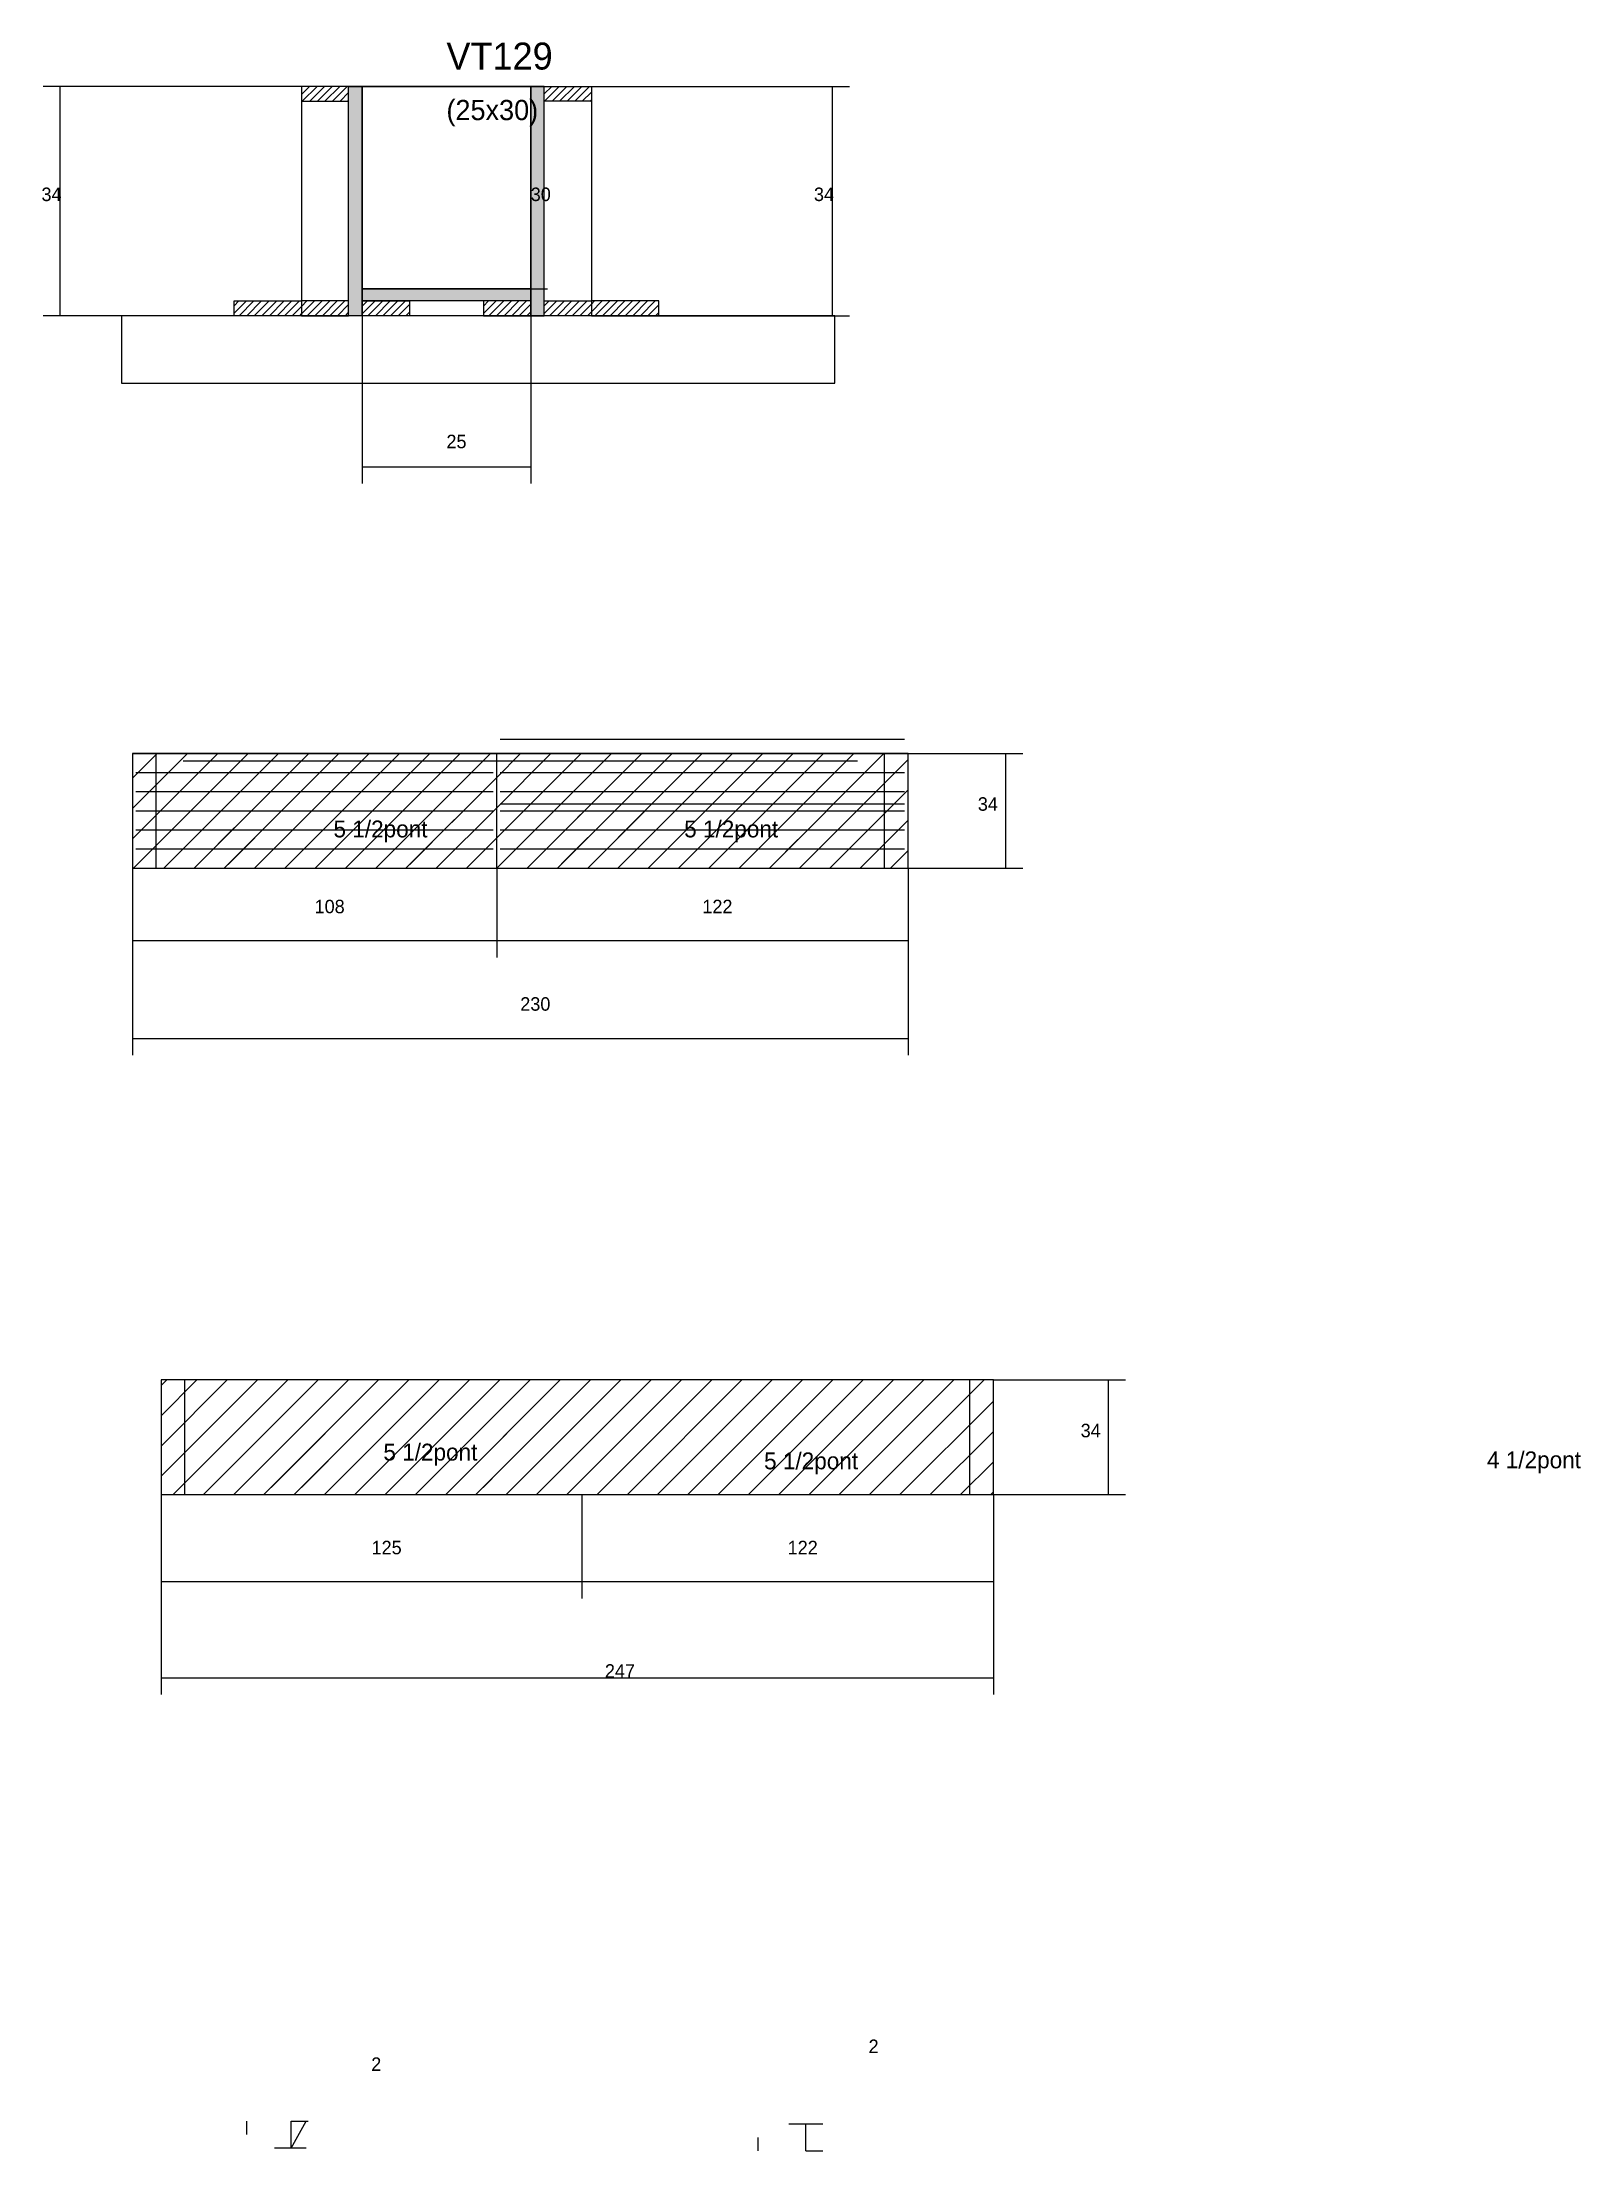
# Model space of a CAD drawing. Header units: metres. Extents: x -2848 to 22762, y -45195 to 1016.
# Drawn here: x 15880 to 16336, y -20412 to -19787 of the extents above; entities that cross this region are included whole.
import ezdxf

# ---------------------------------------------------------------- set-up
doc = ezdxf.new("R2010")
doc.units = ezdxf.units.M
for name, color, linetype in [('CONCRETO', 251, 'Continuous'), ('COTA', 4, 'Continuous'), ('Cota Seção (2x)', 4, 'Continuous'), ('Hachura', 253, 'Continuous'), ('Madeira', 126, 'Continuous'), ('NOMENCLATURA', 7, 'Continuous'), ('Painéis', 200, 'Continuous'), ('SARR_2.2x7', 40, 'Continuous'), ('Texto Seção', 7, 'Continuous')]:
    doc.layers.add(name, color=color, linetype=linetype)

msp = doc.modelspace()

# ---------------------------------------------------------------- texts
at = {"layer": 'COTA'}
for s, p in [('34', (15879.9, -19834)), ('34', (16109, -19834)), ('25', (16000, -19907.3)), ('34', (16157.6, -20014.8)), ('108', (15960.9, -20045.2)), ('122', (16075.9, -20045.2)), ('230', (16021.9, -20074.1)), ('34', (16188.1, -20200.6)), ('125', (15977.8, -20235.3)), ('122', (16101.2, -20235.3)), ('247', (16047, -20271.9)), ('2', (16125.2, -20383.2)), ('2', (15977.7, -20388.5))]:
    msp.add_text(s, height=4, dxfattribs=at).set_placement(p)
at = {"layer": 'Cota Seção (2x)'}
msp.add_text('30', height=4, dxfattribs=at).set_placement((16025, -19834))
at = {"layer": 'NOMENCLATURA'}
for s, p in [('5 1/2pont', (15966.5, -20022.7)), ('5 1/2pont', (16070.5, -20022.7)), ('5 1/2pont', (15981.3, -20207.5)), ('5 1/2pont', (16094.2, -20210.1)), ('4 1/2pont', (16308.6, -20209.8))]:
    msp.add_text(s, height=5, dxfattribs=at).set_placement(p)
at = {"layer": 'Texto Seção'}
for s, height, p in [('VT129', 8, (16000, -19795)), ('(25x30)', 6, (16000, -19810))]:
    msp.add_text(s, height=height, dxfattribs=at).set_placement(p)

# ---------------------------------------------------------------- hatches: boundary and pattern name
at = {"layer": 'Hachura'}
h = msp.add_hatch(dxfattribs=at)
h.set_pattern_fill('ANSI31', scale=0.5)
h.paths.add_polyline_path([(15971, -19804.4), (15971, -19800), (15971, -19800), (15957, -19800), (15957, -19800), (15957, -19804.4), (15957, -19804.4), (15971, -19804.4)])
h = msp.add_hatch(color=8, dxfattribs=at)
h.dxf.hatch_style = 1
h.paths.add_polyline_path([(15971, -19800), (15975, -19800), (15975, -19800), (15975, -19868), (15975, -19868), (15971, -19868), (15971, -19868), (15971, -19800)])
h = msp.add_hatch(color=8, dxfattribs=at)
h.dxf.hatch_style = 1
h.paths.add_polyline_path([(16029, -19800), (16025, -19800), (16025, -19800), (16025, -19868), (16025, -19868), (16029, -19868), (16029, -19868), (16029, -19800)])
h = msp.add_hatch(dxfattribs=at)
h.set_pattern_fill('ANSI31', scale=0.5)
h.paths.add_polyline_path([(16029, -19804.4), (16029, -19800), (16029, -19800), (16043, -19800), (16043, -19800), (16043, -19804.4), (16043, -19804.4), (16029, -19804.4)])
h = msp.add_hatch(color=8, dxfattribs=at)
h.dxf.hatch_style = 1
h.paths.add_polyline_path([(15975, -19863.6), (15975, -19860), (15975, -19860), (16025, -19860), (16025, -19860), (16025, -19863.6), (16025, -19863.6), (15975, -19863.6)])
h = msp.add_hatch(dxfattribs=at)
h.set_pattern_fill('ANSI31', scale=0.5)
h.paths.add_polyline_path([(15937, -19868), (15937, -19863.6), (15937, -19863.6), (15957, -19863.6), (15957, -19863.6), (15957, -19868), (15957, -19868), (15937, -19868)])
h = msp.add_hatch(dxfattribs=at)
h.set_pattern_fill('ANSI31', scale=0.5)
h.paths.add_polyline_path([(15971, -19868), (15971, -19863.6), (15971, -19863.6), (15957, -19863.6), (15957, -19863.6), (15957, -19868), (15957, -19868), (15971, -19868)])
h = msp.add_hatch(dxfattribs=at)
h.set_pattern_fill('ANSI31', scale=0.5)
h.paths.add_polyline_path([(15975, -19868), (15975, -19863.6), (15975, -19863.6), (15989, -19863.6), (15989, -19863.6), (15989, -19868), (15989, -19868), (15975, -19868)])
h = msp.add_hatch(dxfattribs=at)
h.set_pattern_fill('ANSI31', scale=0.5)
h.paths.add_polyline_path([(16025, -19868), (16025, -19863.6), (16025, -19863.6), (16011, -19863.6), (16011, -19863.6), (16011, -19868), (16011, -19868), (16025, -19868)])
h = msp.add_hatch(dxfattribs=at)
h.set_pattern_fill('ANSI31', scale=0.5)
h.paths.add_polyline_path([(16029, -19868), (16029, -19863.6), (16029, -19863.6), (16043, -19863.6), (16043, -19863.6), (16043, -19868), (16043, -19868), (16029, -19868)])
h = msp.add_hatch(dxfattribs=at)
h.set_pattern_fill('ANSI31', scale=0.5)
h.paths.add_polyline_path([(16063, -19868), (16063, -19863.6), (16063, -19863.6), (16043, -19863.6), (16043, -19863.6), (16043, -19868), (16043, -19868), (16063, -19868)])
h = msp.add_hatch(dxfattribs=at)
h.set_pattern_fill('ANSI31', scale=2)
h.paths.add_polyline_path([(16014.9, -20031.8), (16014.9, -19997.8), (15906.9, -19997.8), (15906.9, -20031.8)])
h = msp.add_hatch(dxfattribs=at)
h.set_pattern_fill('ANSI31', scale=2)
h.paths.add_polyline_path([(16136.9, -19997.8), (16014.9, -19997.8), (16014.9, -20031.8), (16136.9, -20031.8)])
h = msp.add_hatch(dxfattribs=at)
h.set_pattern_fill('ANSI31', scale=2)
h.paths.add_polyline_path([(15930.2, -20030.7), (15997.8, -20030.7), (15997.8, -20030.7), (16003.3, -20014.8), (16003.3, -20014.8), (15935.7, -20014.8), (15935.7, -20014.8), (15930.2, -20030.7)])
h = msp.add_hatch(dxfattribs=at)
h.set_pattern_fill('ANSI31', scale=2)
h.paths.add_polyline_path([(16034.1, -20030.7), (16101.7, -20030.7), (16101.7, -20030.7), (16107.2, -20014.8), (16107.2, -20014.8), (16039.6, -20014.8), (16039.6, -20014.8), (16034.1, -20030.7)])
h = msp.add_hatch(dxfattribs=at)
h.set_pattern_fill('ANSI31', scale=2)
h.paths.add_polyline_path([(16040.2, -20183.6), (15915.4, -20183.6), (15915.4, -20217.6), (16040.2, -20217.6)])
h = msp.add_hatch(dxfattribs=at)
h.set_pattern_fill('ANSI31', scale=2)
h.paths.add_polyline_path([(16162.2, -20183.6), (16040.2, -20183.6), (16040.2, -20217.6), (16162.2, -20217.6)])
h = msp.add_hatch(dxfattribs=at)
h.set_pattern_fill('ANSI31', scale=2)
h.paths.add_polyline_path([(15944.9, -20215.5), (16012.6, -20215.5), (16012.6, -20215.5), (16018.1, -20199.5), (16018.1, -20199.5), (15950.4, -20199.5), (15950.4, -20199.5), (15944.9, -20215.5)])

# ---------------------------------------------------------------- linework, layer by layer
at = {"layer": 'CONCRETO'}
for points in [[(15975, -19800), (15975, -19800), (15975, -19800), (15975, -19800), (16025, -19800), (16025, -19800), (16025, -19800), (16025, -19860), (15975, -19860), (15975, -19800)], [(15975, -19860), (16025, -19860), (16025, -19800), (15975, -19800)]]:
    msp.add_lwpolyline(points, close=True, dxfattribs=at)
at = {"layer": 'COTA'}
for p, q in [((15975, -19800), (15880.4, -19800)), ((15885.4, -19868), (15885.4, -19800)), ((16043, -19800), (16119.5, -19800)), ((16114.5, -19868), (16114.5, -19800)), ((15975, -19863.6), (15975, -19917.8)), ((16025, -19863.6), (16025, -19917.8)), ((15937, -19868), (15880.4, -19868)), ((16063, -19868), (16119.5, -19868)), ((15975, -19912.8), (16025, -19912.8)), ((16136.9, -19997.8), (16170.9, -19997.8)), ((16165.9, -20031.8), (16165.9, -19997.8)), ((15906.9, -20031.8), (15906.9, -20087.3)), ((15906.9, -20031.8), (15906.9, -20058.3)), ((16014.9, -20031.8), (16014.9, -20058.3)), ((16014.9, -20031.8), (16014.9, -20058.3)), ((16136.9, -20031.8), (16170.9, -20031.8)), ((16136.9, -20031.8), (16136.9, -20087.3)), ((16136.9, -20031.8), (16136.9, -20058.3)), ((15906.9, -20053.3), (16014.9, -20053.3)), ((16014.9, -20053.3), (16136.9, -20053.3)), ((15906.9, -20082.3), (16136.9, -20082.3)), ((16162.2, -20183.6), (16201.4, -20183.6)), ((16196.4, -20217.6), (16196.4, -20183.6)), ((15915.4, -20217.6), (15915.4, -20276.9)), ((15915.4, -20217.6), (15915.4, -20248.4)), ((16040.2, -20217.6), (16040.2, -20248.4)), ((16040.2, -20217.6), (16040.2, -20248.4)), ((16162.2, -20217.6), (16201.4, -20217.6)), ((16162.2, -20217.6), (16162.2, -20276.9)), ((16162.2, -20217.6), (16162.2, -20248.4)), ((15915.4, -20243.4), (16040.2, -20243.4)), ((16040.2, -20243.4), (16162.2, -20243.4)), ((15915.4, -20271.9), (16162.2, -20271.9)), ((15954, -20411.4), (15954, -20403.4)), ((15954, -20403.4), (15959, -20403.4)), ((16101.5, -20404.2), (16111.6, -20404.2)), ((16106.6, -20412.2), (16106.6, -20404.2)), ((15958.4, -20411.4), (15949, -20411.4)), ((16106.6, -20412.2), (16111.6, -20412.2))]:
    msp.add_line(p, q, dxfattribs=at)
at = {"layer": 'Cota Seção (2x)'}
for p, q in [((16025, -19860), (16025, -19800)), ((16025, -19800), (16030, -19800)), ((16025, -19860), (16030, -19860))]:
    msp.add_line(p, q, dxfattribs=at)
at = {"layer": 'Madeira'}
for points in [[(15971, -19804.4), (15971, -19800), (15957, -19800), (15957, -19804.4)], [(15971, -19800), (15957, -19800), (15957, -19868), (15971, -19868)], [(16029, -19804.4), (16029, -19800), (16043, -19800), (16043, -19804.4)], [(16029, -19800), (16043, -19800), (16043, -19868), (16029, -19868)], [(15937, -19868), (15937, -19863.6), (15957, -19863.6), (15957, -19868)], [(15971, -19868), (15971, -19863.6), (15957, -19863.6), (15957, -19868)], [(15975, -19868), (15975, -19863.6), (15989, -19863.6), (15989, -19868)], [(16025, -19868), (16025, -19863.6), (16011, -19863.6), (16011, -19868)], [(16029, -19868), (16029, -19863.6), (16043, -19863.6), (16043, -19868)], [(16063, -19868), (16063, -19863.6), (16043, -19863.6), (16043, -19868)], [(15903.6, -19888), (16115.2, -19888), (16115.2, -19868), (15903.6, -19868)]]:
    msp.add_lwpolyline(points, close=True, dxfattribs=at)
at = {"layer": 'Painéis'}
for p, q in [((15975, -19868), (15975, -19800)), ((16025, -19868), (16025, -19800)), ((15975, -19860), (16025, -19860)), ((15975, -19863.6), (15975, -19860)), ((16025, -19863.6), (16025, -19860)), ((15906.9, -19997.8), (16136.9, -19997.8)), ((16014.9, -20031.8), (16014.9, -19997.8)), ((16136.9, -20031.8), (16136.9, -19997.8)), ((15906.9, -20031.8), (16136.9, -20031.8))]:
    msp.add_line(p, q, dxfattribs=at)
for points in [[(15971, -19800), (15975, -19800), (15975, -19868), (15971, -19868)], [(16029, -19800), (16025, -19800), (16025, -19868), (16029, -19868)], [(15975, -19863.6), (15975, -19860), (16025, -19860), (16025, -19863.6)], [(15906.9, -20031.8), (16136.9, -20031.8), (16136.9, -19997.8), (15906.9, -19997.8)], [(15915.4, -20217.6), (16162.2, -20217.6), (16162.2, -20183.6), (15915.4, -20183.6)]]:
    msp.add_lwpolyline(points, close=True, dxfattribs=at)
at = {"layer": 'SARR_2.2x7'}
for p, q in [((16015.9, -19993.62), (16135.9, -19993.62)), ((15907.9, -20003.47), (16013.9, -20003.47)), ((15913.9, -20031.8), (15913.9, -19997.8)), ((15921.9, -20000), (16014.9, -20000)), ((16014.9, -20000), (16121.9, -20000)), ((16015.9, -20003.47), (16135.9, -20003.47)), ((16129.9, -20031.8), (16129.9, -19997.8)), ((15907.9, -20009.13), (16013.9, -20009.13)), ((16015.9, -20009.13), (16135.9, -20009.13)), ((15907.9, -20014.8), (16013.9, -20014.8)), ((16015.9, -20012.71), (16135.9, -20012.71)), ((16015.9, -20014.8), (16135.9, -20014.8)), ((15907.9, -20020.47), (16013.9, -20020.47)), ((16015.9, -20020.47), (16135.9, -20020.47)), ((15907.9, -20026.13), (16013.9, -20026.13)), ((16015.9, -20026.13), (16135.9, -20026.13)), ((15922.4, -20217.6), (15922.4, -20183.6)), ((16155.2, -20217.6), (16155.2, -20183.6)), ((15940.8, -20407.4), (15940.8, -20403.4)), ((15954, -20411.4), (15958.4, -20403.4)), ((16092.5, -20412.2), (16092.5, -20408.2))]:
    msp.add_line(p, q, dxfattribs=at)

msp.set_redraw_order([(e.dxf.handle, doc.entitydb.next_handle()) for e in msp.query("TEXT MTEXT ATTDEF DIMENSION ARC_DIMENSION")])  # texts and dimensions are drawn at this point

doc.saveas('drawing.dxf')
